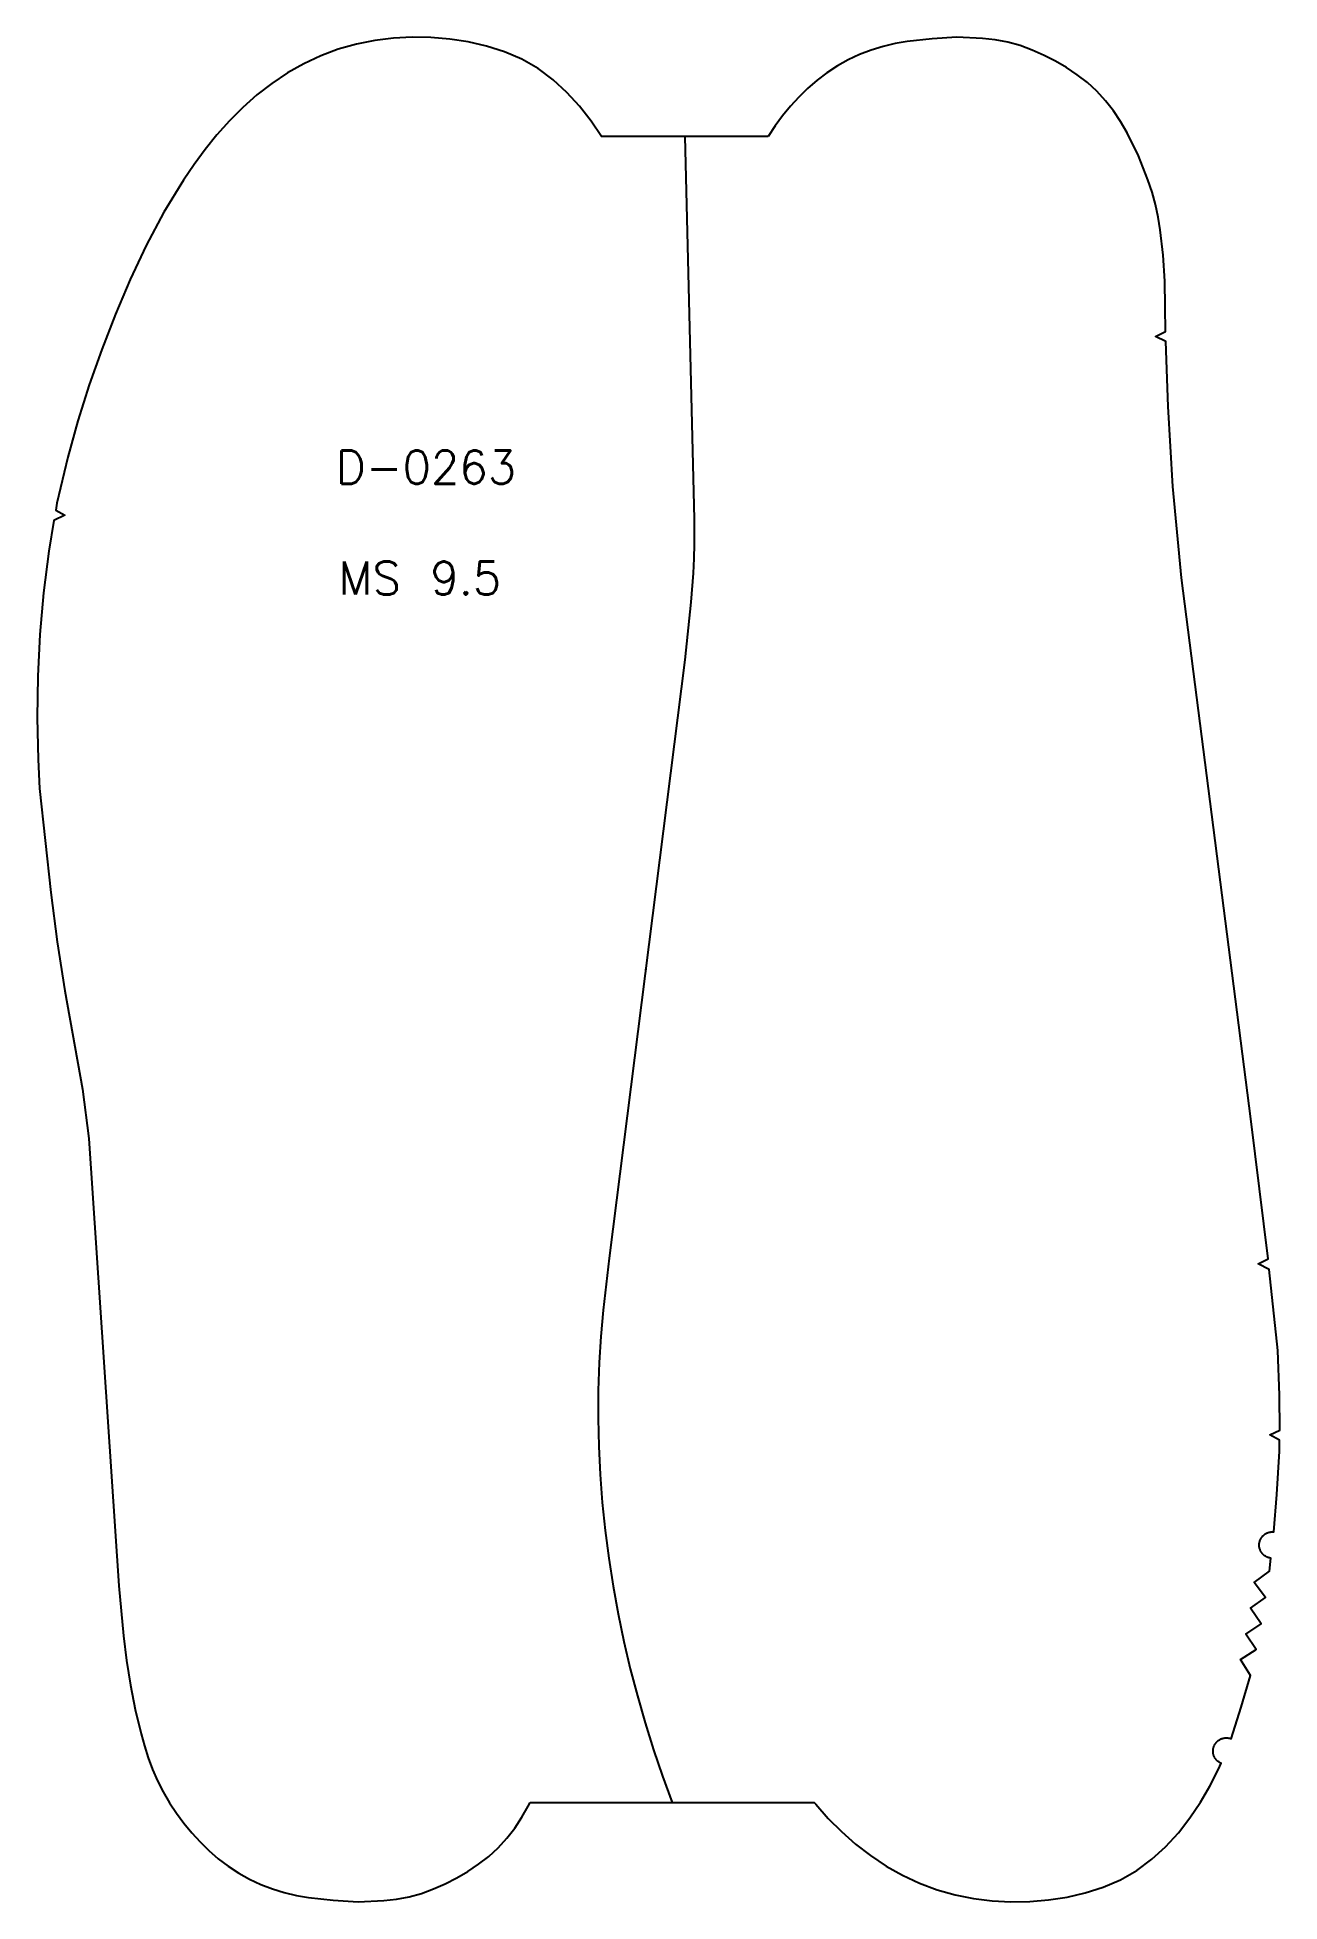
# Model space of a CAD drawing. Extents: x -3600 to 4663, y 5 to 334.
# Drawn here: x 882 to 1069.7, y 4.9 to 286.7 of the extents above; entities that cross this region are included whole.
import ezdxf

# ---------------------------------------------------------------- set-up
doc = ezdxf.new("R2010")
doc.units = 0
doc.layers.add('DEFAULT', color=7, linetype='CONTINUOUS')
doc.styles.add('MTXPL_ARIAL', font='txt.shx', dxfattribs={"height": 0.2})

# ---------------------------------------------------------------- blocks, each defined once
blk = doc.blocks.new('*X8')
at = {"layer": 'DEFAULT', "color": 7, "style": 'MTXPL_ARIAL'}
for s, p in [('D-0263', (927.11, 219.21)), ('MS 9.5', (927.49, 202.45))]:
    blk.add_text(s, height=5, dxfattribs=at).set_placement(p)

msp = doc.modelspace()

# ---------------------------------------------------------------- linework, layer by layer
at = {"layer": 'DEFAULT', "color": 7}
msp.add_lwpolyline([(956.46, 19.92), (999.39, 19.92), (999.61, 19.65), (1001.5, 17.52), (1003.51, 15.51), (1005.64, 13.63), (1007.88, 11.89), (1010.25, 10.31), (1012.72, 8.91), (1015.29, 7.71), (1017.95, 6.72), (1020.68, 5.95), (1023.46, 5.4), (1026.28, 5.06), (1029.12, 4.92), (1031.95, 4.97), (1034.78, 5.2), (1037.59, 5.62), (1040.36, 6.25), (1043.06, 7.11), (1045.67, 8.23), (1048.13, 9.64), (1050.41, 11.33), (1052.5, 13.24), (1054.42, 15.34), (1056.17, 17.59), (1057.75, 19.95), (1059.17, 22.4), (1060.46, 24.94), (1060.87, 25.86), (1060.8, 25.88), (1060.74, 25.91), (1060.68, 25.95), (1060.62, 25.98), (1060.56, 26.01), (1060.51, 26.05), (1060.45, 26.09), (1060.4, 26.13), (1060.34, 26.18), (1060.29, 26.22), (1060.24, 26.27), (1060.2, 26.32), (1060.15, 26.37), (1060.11, 26.42), (1060.06, 26.47), (1060.02, 26.53), (1059.98, 26.58), (1059.95, 26.64), (1059.91, 26.7), (1059.88, 26.76), (1059.85, 26.82), (1059.82, 26.88), (1059.8, 26.95), (1059.77, 27.01), (1059.75, 27.08), (1059.73, 27.14), (1059.71, 27.21), (1059.7, 27.27), (1059.69, 27.34), (1059.68, 27.41), (1059.67, 27.48), (1059.66, 27.54), (1059.66, 27.61), (1059.66, 27.68), (1059.66, 27.75), (1059.66, 27.82), (1059.67, 27.88), (1059.68, 27.95), (1059.69, 28.02), (1059.7, 28.09), (1059.72, 28.15), (1059.74, 28.22), (1059.76, 28.28), (1059.78, 28.35), (1059.8, 28.41), (1059.83, 28.48), (1059.86, 28.54), (1059.89, 28.6), (1059.92, 28.66), (1059.95, 28.72), (1059.99, 28.78), (1060.03, 28.83), (1060.07, 28.89), (1060.11, 28.94), (1060.15, 28.99), (1060.2, 29.05), (1060.25, 29.09), (1060.3, 29.14), (1060.35, 29.19), (1060.4, 29.23), (1060.45, 29.28), (1060.51, 29.32), (1060.56, 29.35), (1060.62, 29.39), (1060.68, 29.43), (1060.74, 29.46), (1060.8, 29.49), (1060.86, 29.52), (1060.93, 29.54), (1060.99, 29.57), (1061.05, 29.59), (1061.12, 29.61), (1061.19, 29.63), (1061.25, 29.64), (1061.32, 29.66), (1061.39, 29.67), (1061.45, 29.68), (1061.52, 29.68), (1061.59, 29.69), (1061.66, 29.69), (1061.73, 29.69), (1061.79, 29.68), (1061.86, 29.68), (1061.93, 29.67), (1062, 29.66), (1062.07, 29.65), (1062.13, 29.63), (1062.2, 29.62), (1062.26, 29.6), (1062.33, 29.58), (1062.39, 29.55), (1063.91, 34.32), (1065.3, 39.11), (1063.79, 41.51), (1066.18, 43.02), (1064.61, 45.33), (1066.93, 46.94), (1065.31, 49.27), (1067.59, 50.89), (1065.9, 53.16), (1068.17, 54.85), (1068.41, 56.83), (1068.34, 56.84), (1068.27, 56.85), (1068.2, 56.87), (1068.14, 56.88), (1068.07, 56.9), (1068, 56.92), (1067.94, 56.94), (1067.87, 56.97), (1067.81, 57), (1067.75, 57.03), (1067.69, 57.06), (1067.63, 57.09), (1067.57, 57.13), (1067.51, 57.17), (1067.45, 57.2), (1067.4, 57.25), (1067.35, 57.29), (1067.29, 57.34), (1067.24, 57.38), (1067.19, 57.43), (1067.15, 57.48), (1067.1, 57.53), (1067.06, 57.59), (1067.02, 57.64), (1066.98, 57.7), (1066.94, 57.76), (1066.9, 57.82), (1066.87, 57.88), (1066.84, 57.94), (1066.81, 58), (1066.78, 58.06), (1066.76, 58.13), (1066.73, 58.19), (1066.71, 58.26), (1066.7, 58.33), (1066.68, 58.39), (1066.67, 58.46), (1066.65, 58.53), (1066.65, 58.6), (1066.64, 58.67), (1066.64, 58.74), (1066.63, 58.8), (1066.63, 58.87), (1066.64, 58.94), (1066.64, 59.01), (1066.65, 59.08), (1066.66, 59.15), (1066.67, 59.22), (1066.69, 59.28), (1066.71, 59.35), (1066.72, 59.42), (1066.75, 59.48), (1066.77, 59.55), (1066.8, 59.61), (1066.82, 59.67), (1066.86, 59.74), (1066.89, 59.8), (1066.92, 59.86), (1066.96, 59.91), (1067, 59.97), (1067.04, 60.03), (1067.08, 60.08), (1067.13, 60.13), (1067.17, 60.19), (1067.22, 60.24), (1067.27, 60.28), (1067.32, 60.33), (1067.37, 60.37), (1067.43, 60.42), (1067.48, 60.46), (1067.54, 60.5), (1067.6, 60.53), (1067.66, 60.57), (1067.72, 60.6), (1067.78, 60.63), (1067.85, 60.66), (1067.91, 60.68), (1067.97, 60.71), (1068.04, 60.73), (1068.11, 60.75), (1068.17, 60.77), (1068.24, 60.78), (1068.31, 60.79), (1068.38, 60.8), (1068.45, 60.81), (1068.51, 60.82), (1068.58, 60.82), (1068.65, 60.82), (1068.72, 60.82), (1068.79, 60.81), (1068.86, 60.81), (1069.31, 66.48), (1069.71, 73.02), (1069.72, 74.69), (1068.23, 75.46), (1069.74, 76.19), (1069.72, 81.47), (1069.45, 88.22), (1068.16, 100.45), (1066.46, 101.31), (1067.99, 102.07), (1065.36, 123.24), (1054.88, 204.97), (1053.6, 218.77), (1052.89, 230.89), (1052.52, 240.68), (1050.94, 241.47), (1052.47, 242.22), (1052.44, 245.94), (1052.35, 249.83), (1052.11, 253.72), (1051.68, 257.58), (1051.36, 259.5), (1050.95, 261.41), (1050.44, 263.28), (1049.83, 265.13), (1048.38, 268.74), (1046.66, 272.23), (1045.69, 273.92), (1044.61, 275.54), (1043.43, 277.08), (1042.12, 278.52), (1040.69, 279.83), (1039.15, 281.01), (1037.53, 282.08), (1035.85, 283.05), (1034.12, 283.94), (1032.34, 284.73), (1030.52, 285.41), (1028.66, 285.94), (1026.75, 286.29), (1024.82, 286.49), (1020.95, 286.67), (1017.19, 286.45), (1013.46, 286.04), (1011.61, 285.71), (1009.79, 285.27), (1007.99, 284.72), (1006.23, 284.05), (1004.53, 283.26), (1002.89, 282.34), (1001.31, 281.31), (999.81, 280.18), (998.39, 278.95), (997.05, 277.63), (995.79, 276.24), (994.59, 274.78), (993.47, 273.27), (992.42, 271.7), (992.4, 271.67), (967.25, 271.67), (965.69, 274), (963.94, 276.25), (962.02, 278.35), (959.93, 280.26), (957.65, 281.95), (955.19, 283.36), (952.58, 284.49), (949.88, 285.35), (947.11, 285.97), (944.3, 286.39), (941.47, 286.62), (938.64, 286.67), (935.8, 286.53), (932.98, 286.19), (930.2, 285.64), (927.47, 284.87), (924.81, 283.88), (922.24, 282.68), (919.77, 281.28), (917.4, 279.7), (915.16, 277.97), (913.03, 276.08), (911.02, 274.07), (909.13, 271.95), (907.35, 269.73), (905.67, 267.44), (904.07, 265.09), (901.12, 260.23), (898.45, 255.2), (896.02, 250.05), (893.79, 244.81), (891.74, 239.51), (889.84, 234.14), (888.11, 228.72), (886.58, 223.23), (884.95, 216.28), (884.76, 215.21), (886.15, 214.43), (884.49, 213.67), (883.71, 208.99), (882.91, 202.73), (882.38, 196.44), (882.07, 190.13), (881.98, 183.83), (882.1, 177.52), (882.32, 173.14), (884.02, 157.45), (884.97, 149.99), (886.15, 142.55), (888.79, 127.72), (889.77, 120.25), (894.28, 52.64), (895, 45.12), (895.48, 41.38), (896.07, 37.66), (896.79, 33.96), (897.66, 30.29), (898.17, 28.47), (898.74, 26.67), (899.38, 24.91), (900.13, 23.18), (900.98, 21.51), (901.94, 19.89), (902.99, 18.32), (904.11, 16.81), (905.31, 15.35), (906.58, 13.96), (907.92, 12.64), (909.33, 11.41), (910.83, 10.28), (912.41, 9.25), (914.05, 8.34), (915.76, 7.54), (917.51, 6.87), (919.31, 6.32), (921.13, 5.88), (922.98, 5.55), (926.71, 5.14), (930.47, 4.92), (934.34, 5.1), (936.27, 5.31), (938.18, 5.66), (940.04, 6.18), (941.86, 6.86), (943.64, 7.65), (945.37, 8.54), (947.05, 9.51), (948.67, 10.58), (950.21, 11.77), (951.64, 13.08), (952.95, 14.52), (954.13, 16.05), (955.21, 17.68), (956.18, 19.36)], close=True, dxfattribs=at)
at = {"layer": 'DEFAULT'}
msp.add_lwpolyline([(979.82, 271.67), (981.25, 213.87), (981.24, 210.08), (981.18, 207.89), (981.07, 205.7), (980.75, 201.32), (979.84, 192.57), (968.38, 102.17), (967.49, 94.3), (967.15, 90.36), (966.9, 86.4), (966.75, 82.19), (966.73, 77.96), (966.82, 73.73), (967.03, 69.5), (967.35, 65.27), (967.79, 61.04), (968.33, 56.83), (968.99, 52.62), (969.75, 48.44), (970.62, 44.27), (971.59, 40.13), (972.67, 36.02), (973.84, 31.94), (975.11, 27.89), (976.47, 23.89), (977.93, 19.92)], dxfattribs=at)
msp.add_point((973.96, 145.8), dxfattribs=at)

# ---------------------------------------------------------------- block references
at = {"layer": 'DEFAULT', "color": 7}
msp.add_blockref('*X8', (0, 0), dxfattribs=at)

doc.saveas('drawing.dxf')
